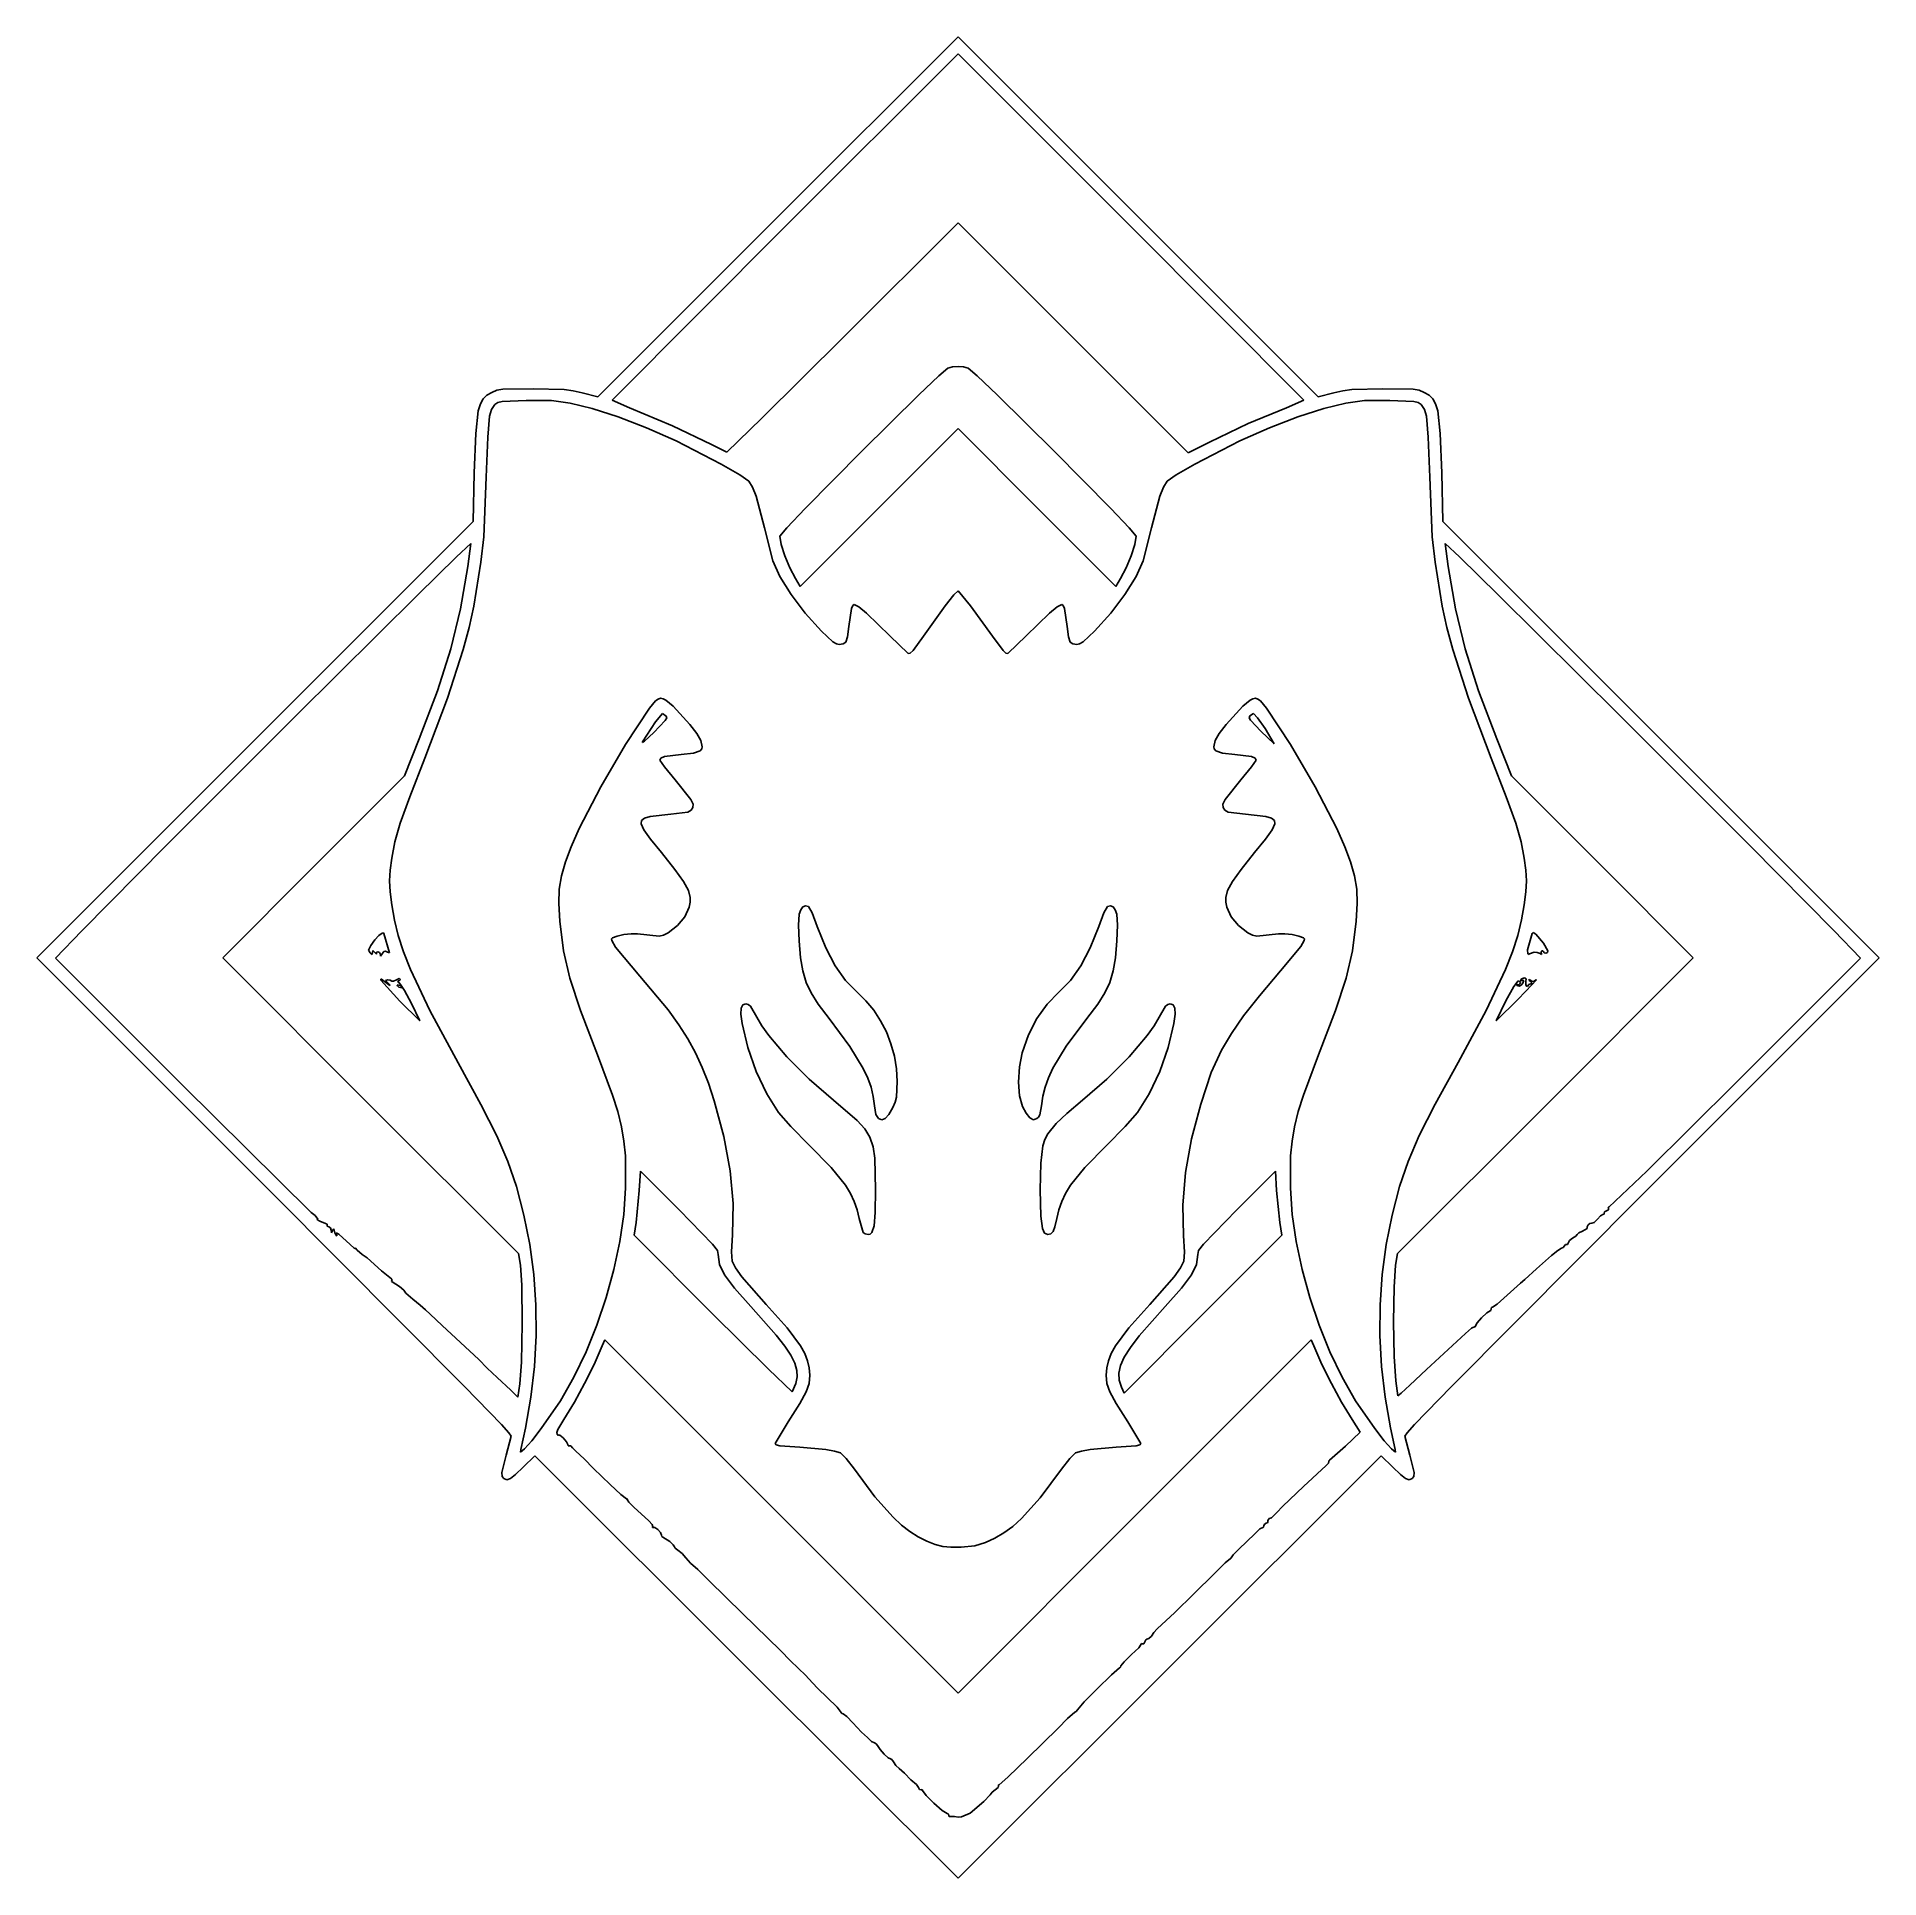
# Model space of a CAD drawing. Extents: x 225 to 542, y 447 to 764.
import ezdxf

# ---------------------------------------------------------------- set-up
doc = ezdxf.new("R2010")
doc.units = 0

msp = doc.modelspace()

# ---------------------------------------------------------------- linework, layer by layer
at = {"layer": 'Calque 1'}
for p, q in [((352.1311, 732.7558), (383.1535, 763.7641)), ((383.1535, 763.7641), (414.1759, 732.7558)), ((383.15386, 760.8528), (353.38826, 731.0881)), ((412.91946, 731.0881), (383.15386, 760.8528)), ((321.1087, 701.7476), (352.1311, 732.7558)), ((353.38826, 731.0881), (323.62266, 701.1764)), ((363.37554, 711.9713), (383.15384, 731.7482)), ((383.15384, 731.7482), (402.97624, 711.9271)), ((442.68506, 701.1764), (412.91946, 731.0881)), ((414.1759, 732.7558), (445.1983, 701.7476)), ((349.329752, 698.010875), (363.37569, 711.9713)), ((363.37569, 711.9713), (363.37554, 711.9713)), ((402.97624, 711.9271), (422.79864, 692.106)), ((379.833829, 705.400598), (376.41261, 702.133461)), ((381.38507, 706.7325), (379.833829, 705.400598)), ((382.206054, 706.933087), (381.38507, 706.7325)), ((383.15378, 706.99995), (382.206054, 706.933087)), ((384.101506, 706.933087), (383.15378, 706.99995)), ((384.92249, 706.7325), (384.101506, 706.933087)), ((386.473745, 705.400598), (384.92249, 706.7325)), ((389.894971, 702.133461), (386.473745, 705.400598)), ((300.905712, 700.577211), (301.39686, 701.421145)), ((301.39686, 701.421145), (302.041839, 702.027285)), ((302.041839, 702.027285), (302.8663, 702.5139)), ((302.8663, 702.5139), (303.719205, 702.8904)), ((303.719205, 702.8904), (304.772059, 703.084425)), ((308.79817, 701.15), (304.6492, 700.983938)), ((304.772059, 703.084425), (309.9962, 703.1496)), ((313.167949, 701.121788), (308.79817, 701.15)), ((309.9962, 703.1496), (315.327346, 703.021738)), ((316.38392, 700.6912), (313.167949, 701.121788)), ((315.327346, 703.021738), (316.865491, 702.81172)), ((316.865491, 702.81172), (318.46286, 702.4357)), ((318.46286, 702.4357), (321.1087, 701.7476)), ((323.62266, 701.1764), (326.59922, 699.8944)), ((376.41261, 702.133461), (366.520689, 692.356787)), ((399.78689, 692.356787), (389.894971, 702.133461)), ((439.7085, 699.8917), (442.68506, 701.1764)), ((445.1983, 701.7476), (447.84414, 702.4357)), ((447.84414, 702.4357), (449.441509, 702.81158)), ((449.441509, 702.81158), (450.979654, 703.021663)), ((453.139891, 701.12115), (449.92392, 700.6912)), ((450.979654, 703.021663), (456.3108, 703.1496)), ((457.50967, 701.15), (453.139891, 701.12115)), ((456.3108, 703.1496), (461.534941, 703.084388)), ((461.658636, 700.984013), (457.50967, 701.15)), ((461.534941, 703.084388), (462.587795, 702.890414)), ((462.587795, 702.890414), (463.4407, 702.5139)), ((463.4407, 702.5139), (464.265161, 702.027285)), ((464.265161, 702.027285), (464.91014, 701.421145)), ((464.91014, 701.421145), (465.401288, 700.577211)), ((300.098752, 695.435948), (300.542745, 699.377213)), ((300.542745, 699.377213), (300.905712, 700.577211)), ((302.45306, 698.447), (302.172727, 694.807188)), ((302.851057, 699.606075), (302.45306, 698.447)), ((303.41815, 700.4314), (302.851057, 699.606075)), ((303.8922, 700.785823), (303.41815, 700.4314)), ((304.6492, 700.983938), (303.8922, 700.785823)), ((320.172749, 699.758383), (316.38392, 700.6912)), ((324.626664, 698.309088), (320.172749, 699.758383)), ((329.513957, 696.425973), (324.626664, 698.309088)), ((326.59922, 699.8944), (333.980813, 696.7673)), ((343.33349, 692.219), (349.329752, 698.010875)), ((433.123855, 697.151775), (439.7085, 699.8917)), ((441.681191, 698.309088), (436.793903, 696.425973)), ((446.135094, 699.758383), (441.681191, 698.309088)), ((449.92392, 700.6912), (446.135094, 699.758383)), ((462.415636, 700.785852), (461.658636, 700.984013)), ((462.88969, 700.4314), (462.415636, 700.785852)), ((463.456779, 699.606075), (462.88969, 700.4314)), ((463.85478, 698.447), (463.456779, 699.606075)), ((464.135112, 694.807188), (463.85478, 698.447)), ((465.401288, 700.577211), (465.764255, 699.377213)), ((465.764255, 699.377213), (466.208248, 695.435948)), ((299.85968, 688.6512), (300.098752, 695.435948)), ((302.172727, 694.807188), (301.91677, 687.9618)), ((334.60292, 694.1917), (329.513957, 696.425973)), ((333.980813, 696.7673), (340.68832, 693.5352)), ((369.56662, 682.7082), (383.15382, 696.2934)), ((383.15382, 696.2934), (396.74094, 682.7082)), ((426.458, 693.9713), (433.123855, 697.151775)), ((436.793903, 696.425973), (431.70492, 694.1917)), ((464.39107, 687.9618), (464.135112, 694.807188)), ((466.208248, 695.435948), (466.44732, 688.6512)), ((342.382666, 690.190325), (334.60292, 694.1917)), ((340.68832, 693.5352), (343.33349, 692.219)), ((366.520689, 692.356787), (356.830208, 682.529095)), ((409.477359, 682.529095), (399.78689, 692.356787)), ((422.79864, 692.106), (426.458, 693.9713)), ((431.70492, 694.1917), (423.925151, 690.190325)), ((299.65805, 680.2702), (299.85968, 688.6512)), ((345.603838, 688.337791), (342.382666, 690.190325)), ((423.925151, 690.190325), (420.703988, 688.337791)), ((466.44732, 688.6512), (466.64895, 680.2702)), ((301.91677, 687.9618), (301.52337, 677.643)), ((347.15492, 687.2601), (345.603838, 688.337791)), ((347.759351, 686.236188), (347.15492, 687.2601)), ((348.379166, 684.63455), (347.759351, 686.236188)), ((418.548489, 686.236188), (417.928674, 684.63455)), ((419.15292, 687.2601), (418.548489, 686.236188)), ((420.703988, 688.337791), (419.15292, 687.2601)), ((464.78446, 677.643), (464.39107, 687.9618)), ((349.82728, 679.2091), (348.379166, 684.63455)), ((356.830208, 682.529095), (353.66079, 679.198185)), ((355.97942, 669.123), (369.56662, 682.7082)), ((396.74094, 682.7082), (410.32814, 669.123)), ((412.646772, 679.198185), (409.477359, 682.529095)), ((417.928674, 684.63455), (416.48056, 679.2091)), ((262.09725, 642.7087), (299.65805, 680.2702)), ((351.28291, 673.5206), (349.82728, 679.2091)), ((353.66079, 679.198185), (352.46207, 677.777)), ((413.84549, 677.777), (412.646772, 679.198185)), ((416.48056, 679.2091), (415.02493, 673.5206)), ((466.64895, 680.2702), (504.20975, 642.7087)), ((299.28051, 676.5326), (296.789144, 674.192798)), ((298.76079, 672.5643), (299.28051, 676.5326)), ((301.52337, 677.643), (300.97352, 673.2774)), ((352.46207, 677.777), (352.698973, 676.331928)), ((352.698973, 676.331928), (353.31803, 674.3828)), ((412.98953, 674.3828), (413.608587, 676.331928)), ((413.608587, 676.331928), (413.84549, 677.777)), ((465.33496, 673.2774), (464.78446, 677.643)), ((469.517335, 674.192798), (467.02597, 676.5326)), ((467.02597, 676.5326), (467.54569, 672.5643)), ((296.789144, 674.192798), (290.140432, 667.673962)), ((297.479589, 665.229981), (298.76079, 672.5643)), ((300.97352, 673.2774), (299.775663, 665.716322)), ((352.502301, 670.808016), (351.28291, 673.5206)), ((353.31803, 674.3828), (354.181759, 672.303172)), ((412.125801, 672.303172), (412.98953, 674.3828)), ((415.02493, 673.5206), (413.805539, 670.808016)), ((466.533505, 665.702048), (465.33496, 673.2774)), ((467.54569, 672.5643), (468.826891, 665.229981)), ((476.166044, 667.673963), (469.517335, 674.192798)), ((354.42234, 667.710625), (352.502301, 670.808016)), ((354.181759, 672.303172), (355.15268, 670.4666)), ((355.15268, 670.4666), (355.97942, 669.123)), ((410.32814, 669.123), (411.15488, 670.4666)), ((411.15488, 670.4666), (412.125801, 672.303172)), ((413.805539, 670.808016), (411.8855, 667.710625)), ((290.140432, 667.673962), (269.323285, 647.029525)), ((356.857412, 664.497397), (354.42234, 667.710625)), ((382.445599, 667.647561), (380.968291, 665.772062)), ((383.15392, 668.3826), (382.445599, 667.647561)), ((385.325345, 665.79115), (383.15392, 668.3826)), ((411.8855, 667.710625), (409.450428, 664.497397)), ((496.983184, 647.029525), (476.166044, 667.673963)), ((295.798906, 658.349), (297.479589, 665.229981)), ((299.775663, 665.716322), (298.965729, 662.039139)), ((359.6219, 661.4373), (356.857412, 664.497397)), ((364.81159, 665.291063), (364.37921, 662.2024)), ((365.023976, 665.853742), (364.81159, 665.291063)), ((365.29131, 666.0014), (365.023976, 665.853742)), ((366.062761, 665.614744), (365.29131, 666.0014)), ((367.41355, 664.521475), (366.062761, 665.614744)), ((371.39939, 660.6153), (367.41355, 664.521475)), ((380.968291, 665.772062), (377.21223, 660.5774)), ((389.10516, 660.5774), (385.325345, 665.79115)), ((398.892705, 664.518912), (394.91794, 660.6146)), ((400.243625, 665.613805), (398.892705, 664.518912)), ((401.01653, 666.0014), (400.243625, 665.613805)), ((401.283864, 665.853742), (401.01653, 666.0014)), ((401.496249, 665.291062), (401.283864, 665.853742)), ((401.92862, 662.2024), (401.496249, 665.291062)), ((409.450428, 664.497397), (406.68594, 661.4373)), ((467.341064, 662.030095), (466.533505, 665.702048)), ((468.826891, 665.229981), (470.507574, 658.349)), ((298.965729, 662.039139), (297.966142, 658.2594)), ((361.625715, 659.570813), (359.6219, 661.4373)), ((364.107207, 660.439), (363.81557, 659.4904)), ((364.37921, 662.2024), (364.107207, 660.439)), ((374.57439, 657.5388), (371.39939, 660.6153)), ((377.21223, 660.5774), (375.406549, 658.084075)), ((390.923906, 658.072488), (389.10516, 660.5774)), ((394.91794, 660.6146), (391.74294, 657.5388)), ((402.200631, 660.439), (401.92862, 662.2024)), ((402.49227, 659.4904), (402.200631, 660.439)), ((406.68594, 661.4373), (404.682125, 659.570813)), ((468.337799, 658.259138), (467.341064, 662.030095)), ((293.499971, 651.147169), (295.798906, 658.349)), ((297.966142, 658.2594), (295.251075, 649.877878)), ((362.218695, 659.218083), (361.625715, 659.570813)), ((362.71285, 659.1222), (362.218695, 659.218083)), ((363.36558, 659.230363), (362.71285, 659.1222)), ((363.81557, 659.4904), (363.36558, 659.230363)), ((374.940522, 657.650572), (374.57439, 657.5388)), ((375.406549, 658.084075), (374.940522, 657.650572)), ((391.382676, 657.646789), (390.923906, 658.072488)), ((391.74294, 657.5388), (391.382676, 657.646789)), ((402.942256, 659.230362), (402.49227, 659.4904)), ((403.59499, 659.1222), (402.942256, 659.230362)), ((404.089145, 659.218083), (403.59499, 659.1222)), ((404.682125, 659.570813), (404.089145, 659.218083)), ((471.049748, 649.891758), (468.337799, 658.259138)), ((470.507574, 658.349), (472.806509, 651.147169)), ((290.36401, 642.8503), (293.499971, 651.147169)), ((472.806509, 651.147169), (475.94247, 642.8503)), ((295.251075, 649.877878), (291.33658, 639.543)), ((325.889201, 641.918267), (330.03721, 648.1509)), ((330.03721, 648.1509), (331.069597, 649.393203)), ((332.25544, 647.2117), (331.042699, 645.774262)), ((331.069597, 649.393203), (331.503642, 649.717628)), ((331.503642, 649.717628), (331.92536, 649.847575)), ((331.92536, 649.847575), (332.366578, 649.78555)), ((332.89764, 646.8008), (332.25544, 647.2117)), ((332.366578, 649.78555), (332.859123, 649.534059)), ((332.859123, 649.534059), (334.12551, 648.4727)), ((334.12551, 648.4727), (337.003002, 645.316425)), ((429.304227, 645.316425), (432.18172, 648.4727)), ((432.18172, 648.4727), (433.448107, 649.534059)), ((434.05228, 647.2089), (433.41188, 646.803)), ((433.448107, 649.534059), (433.940652, 649.78555)), ((433.940652, 649.78555), (434.38187, 649.847575)), ((434.75414, 646.460387), (434.05228, 647.2089)), ((434.38187, 649.847575), (434.803588, 649.717628)), ((434.803588, 649.717628), (435.237633, 649.393203)), ((435.237633, 649.393203), (436.27002, 648.1509)), ((436.27002, 648.1509), (440.418057, 641.918267)), ((474.97126, 639.543), (471.049748, 649.891758)), ((269.323285, 647.029525), (246.733701, 624.45995)), ((331.042699, 645.774262), (328.80761, 642.3494)), ((330.77273, 643.9565), (332.744073, 646.029987)), ((332.744073, 646.029987), (332.989796, 646.500223)), ((332.989796, 646.500223), (332.89764, 646.8008)), ((332.89764, 646.8008), (332.89764, 646.8008)), ((337.003002, 645.316425), (338.166052, 643.763113)), ((428.141178, 643.763112), (429.304227, 645.316425)), ((433.41188, 646.803), (433.313372, 646.510194)), ((433.313372, 646.510194), (433.525332, 646.06765)), ((433.525332, 646.06765), (435.28379, 644.1653)), ((436.02264, 644.6696), (434.75414, 646.460387)), ((435.28379, 644.1653), (437.59622, 642.0382)), ((437.59622, 642.0382), (436.02264, 644.6696)), ((436.02264, 644.6696), (436.02264, 644.6696)), ((519.572767, 624.45995), (496.983184, 647.029525)), ((224.53645, 605.1472), (262.09725, 642.7087)), ((287.83348, 636.5003), (290.36401, 642.8503)), ((321.624786, 634.582713), (325.889201, 641.918267)), ((328.805202, 642.219612), (329.173824, 642.478475)), ((328.80761, 642.3494), (328.805202, 642.219612)), ((329.173824, 642.478475), (330.77273, 643.9565)), ((338.756205, 640.831525), (337.599398, 640.420441)), ((338.166052, 643.763113), (338.84929, 642.5947)), ((339.029064, 641.134496), (338.756205, 640.831525)), ((338.84929, 642.5947), (339.123097, 641.520372)), ((339.123097, 641.520372), (339.029064, 641.134496)), ((427.184133, 641.520372), (427.45794, 642.5947)), ((427.278166, 641.134496), (427.184133, 641.520372)), ((427.551025, 640.831525), (427.278166, 641.134496)), ((427.45794, 642.5947), (428.141178, 643.763112)), ((428.707832, 640.420441), (427.551025, 640.831525)), ((440.418057, 641.918267), (444.682489, 634.582712)), ((475.94247, 642.8503), (478.473, 636.5003)), ((504.20975, 642.7087), (541.77055, 605.1472)), ((291.33658, 639.543), (288.739692, 632.877167)), ((332.007837, 639.541187), (331.8245, 639.1817)), ((331.8245, 639.1817), (332.590436, 638.030938)), ((332.61998, 639.81045), (332.007837, 639.541187)), ((332.590436, 638.030938), (334.43194, 635.7899)), ((335.50346, 640.1794), (332.61998, 639.81045)), ((337.599398, 640.420441), (335.50346, 640.1794)), ((430.80377, 640.1794), (428.707832, 640.420441)), ((433.68725, 639.81045), (430.80377, 640.1794)), ((431.87529, 635.7899), (433.716794, 638.030937)), ((434.299392, 639.541187), (433.68725, 639.81045)), ((433.716794, 638.030937), (434.48273, 639.1817)), ((434.48273, 639.1817), (434.299392, 639.541187)), ((477.568142, 632.877167), (474.97126, 639.543)), ((272.19258, 620.8236), (287.83348, 636.5003)), ((317.942058, 627.417952), (321.624786, 634.582713)), ((334.43194, 635.7899), (337.156565, 632.4368)), ((429.150665, 632.4368), (431.87529, 635.7899)), ((444.682489, 634.582712), (448.365211, 627.417952)), ((478.473, 636.5003), (494.1139, 620.8236)), ((288.739692, 632.877167), (287.119125, 628.374888)), ((337.156565, 632.4368), (337.539826, 631.641434)), ((337.539826, 631.641434), (337.50978, 631.0661)), ((428.767404, 631.641434), (429.150665, 632.4368)), ((428.79745, 631.0661), (428.767404, 631.641434)), ((479.188707, 628.374887), (477.568142, 632.877167)), ((287.119125, 628.374888), (286.183877, 625.157189)), ((328.65218, 628.8306), (328.571725, 628.250647)), ((328.571725, 628.250647), (329.058086, 627.224425)), ((329.191862, 629.207114), (328.65218, 628.8306)), ((330.158552, 629.500387), (329.191862, 629.207114)), ((333.67659, 629.9019), (330.158552, 629.500387)), ((336.628515, 630.260688), (333.67659, 629.9019)), ((337.22826, 630.57728), (336.628515, 630.260688)), ((337.50978, 631.0661), (337.22826, 630.57728)), ((429.07897, 630.57728), (428.79745, 631.0661)), ((429.678715, 630.260687), (429.07897, 630.57728)), ((432.63064, 629.9019), (429.678715, 630.260687)), ((436.148677, 629.500387), (432.63064, 629.9019)), ((437.115368, 629.207114), (436.148677, 629.500387)), ((437.65505, 628.8306), (437.115368, 629.207114)), ((437.249144, 627.224425), (437.735505, 628.250647)), ((437.735505, 628.250647), (437.65505, 628.8306)), ((480.123957, 625.157189), (479.188707, 628.374887)), ((286.183877, 625.157189), (285.64295, 622.3451)), ((316.536981, 624.297655), (317.942058, 627.417952)), ((329.058086, 627.224425), (330.197819, 625.611441)), ((330.197819, 625.611441), (332.07748, 623.2712)), ((434.22975, 623.2712), (436.109411, 625.611441)), ((436.109411, 625.611441), (437.249144, 627.224425)), ((448.365211, 627.417952), (449.770274, 624.297655)), ((480.66489, 622.3451), (480.123957, 625.157189)), ((246.733701, 624.45995), (232.27631, 609.8259)), ((285.64295, 622.3451), (285.375004, 620.230881)), ((315.53911, 621.6977), (316.536981, 624.297655)), ((332.07748, 623.2712), (334.394903, 620.390795)), ((431.912327, 620.390795), (434.22975, 623.2712)), ((449.770274, 624.297655), (450.76812, 621.6977)), ((480.932545, 620.231458), (480.66489, 622.3451)), ((534.03017, 609.8259), (519.572767, 624.45995)), ((256.55168, 605.1469), (272.19258, 620.8236)), ((285.375004, 620.230881), (285.286262, 618.38865)), ((314.490001, 616.994313), (314.855544, 619.298414)), ((314.855544, 619.298414), (315.53911, 621.6977)), ((334.394903, 620.390795), (335.896664, 618.294863)), ((430.410566, 618.294863), (431.912327, 620.390795)), ((450.76812, 621.6977), (451.451686, 619.298414)), ((451.451686, 619.298414), (451.817229, 616.994312)), ((481.021214, 618.389437), (480.932545, 620.231458)), ((494.1139, 620.8236), (509.7548, 605.1469)), ((285.286262, 618.38865), (285.376865, 616.507194)), ((285.376865, 616.507194), (285.64695, 614.2753)), ((314.41561, 614.49178), (314.490001, 616.994313)), ((335.896664, 618.294863), (336.732115, 616.750798)), ((336.732115, 616.750798), (337.05061, 615.526)), ((337.05061, 615.526), (337.042952, 614.723852)), ((429.25662, 615.526), (429.575115, 616.750798)), ((429.264278, 614.723852), (429.25662, 615.526)), ((429.575115, 616.750798), (430.410566, 618.294863)), ((451.817229, 616.994312), (451.89162, 614.49178)), ((480.66089, 614.2753), (480.93072, 616.507798)), ((480.93072, 616.507798), (481.021214, 618.389437)), ((285.64695, 614.2753), (286.111525, 611.65541)), ((314.6055, 611.4972), (314.41561, 614.49178)), ((336.877338, 613.896945), (336.119774, 612.244238)), ((337.042952, 614.723852), (336.877338, 613.896945)), ((355.688066, 610.806047), (355.81884, 612.6632)), ((355.81884, 612.6632), (356.083532, 613.433884)), ((356.083532, 613.433884), (356.457859, 613.934625)), ((356.457859, 613.934625), (356.905271, 614.134278)), ((356.905271, 614.134278), (357.38922, 614.0017)), ((357.38922, 614.0017), (358.01903, 612.879963)), ((358.01903, 612.879963), (358.93009, 610.5634)), ((407.37681, 610.5634), (408.28787, 612.879963)), ((408.28787, 612.879963), (408.91768, 614.0017)), ((408.91768, 614.0017), (409.401629, 614.134278)), ((409.401629, 614.134278), (409.849041, 613.934625)), ((409.849041, 613.934625), (410.223368, 613.433884)), ((410.223368, 613.433884), (410.48806, 612.6632)), ((410.48806, 612.6632), (410.61884, 610.806047)), ((429.429892, 613.896945), (429.264278, 614.723852)), ((430.187456, 612.244238), (429.429892, 613.896945)), ((451.89162, 614.49178), (451.70173, 611.4972)), ((480.196573, 611.671869), (480.66089, 614.2753)), ((232.27631, 609.8259), (227.74728, 605.1118)), ((284.005325, 609.41722), (283.423004, 609.005963)), ((284.201889, 609.454171), (284.005325, 609.41722)), ((284.31025, 609.3561), (284.201889, 609.454171)), ((285.25803, 605.9925), (284.31025, 609.3561)), ((286.111525, 611.65541), (286.776749, 608.990545)), ((315.241043, 606.369408), (314.6055, 611.4972)), ((325.632535, 609.159375), (324.443709, 608.907947)), ((326.900523, 609.302016), (325.632535, 609.159375)), ((327.94935, 609.288), (326.900523, 609.302016)), ((331.684104, 608.908863), (327.94935, 609.288)), ((333.23203, 609.4709), (332.470884, 609.063211)), ((334.872983, 610.718636), (333.23203, 609.4709)), ((336.119774, 612.244238), (334.872983, 610.718636)), ((355.77694, 608.05915), (355.688066, 610.806047)), ((358.93009, 610.5634), (360.401669, 606.855045)), ((405.905233, 606.855045), (407.37681, 610.5634)), ((410.61884, 610.806047), (410.529975, 608.05915)), ((431.434247, 610.718636), (430.187456, 612.244238)), ((433.0752, 609.4709), (431.434247, 610.718636)), ((433.836346, 609.063211), (433.0752, 609.4709)), ((438.35788, 609.288), (434.623126, 608.908862)), ((439.406707, 609.302016), (438.35788, 609.288)), ((440.674695, 609.159375), (439.406707, 609.302016)), ((441.863521, 608.907947), (440.674695, 609.159375)), ((451.70173, 611.4972), (451.066187, 606.369408)), ((479.524856, 609.001692), (480.196573, 611.671869)), ((482.00126, 609.35), (481.19044, 606.5201)), ((482.221758, 609.495744), (482.00126, 609.35)), ((482.644488, 609.25355), (482.221758, 609.495744)), ((483.99876, 607.6868), (482.644488, 609.25355)), ((538.5592, 605.1118), (534.03017, 609.8259)), ((282.0295, 607.308), (281.63359, 606.495288)), ((281.63359, 606.495288), (281.91574, 605.9945)), ((281.91574, 605.9945), (282.281465, 605.705975)), ((282.714118, 608.257748), (282.0295, 607.308)), ((282.281465, 605.705975), (282.34761, 606.0665)), ((282.34761, 606.0665), (282.403497, 606.434025)), ((282.403497, 606.434025), (282.76411, 606.0565)), ((283.423004, 609.005963), (282.714118, 608.257748)), ((282.76411, 606.0565), (283.009047, 605.7909)), ((283.007429, 606.112), (283.25804, 606.2043)), ((283.01307, 605.8736), (283.007429, 606.112)), ((283.25804, 606.2043), (283.555498, 606.068313)), ((283.555498, 606.068313), (283.69142, 605.7413)), ((283.86338, 605.6753), (284.29664, 606.2554)), ((284.29664, 606.2557), (284.595687, 606.302662)), ((284.29664, 606.2554), (284.29664, 606.2557)), ((284.595687, 606.302662), (284.91842, 606.1577)), ((284.91842, 606.1577), (285.25803, 605.9925)), ((286.776749, 608.990545), (287.680148, 606.191386)), ((287.680148, 606.191386), (288.859247, 603.168613)), ((316.30104, 601.636913), (315.241043, 606.369408)), ((323.63237, 608.5956), (323.510707, 608.420479)), ((323.510707, 608.420479), (323.550473, 608.119419)), ((323.550473, 608.119419), (324.199584, 607.021)), ((324.443709, 608.907947), (323.63237, 608.5956)), ((324.199584, 607.021), (328.37315, 602.0096)), ((332.470884, 609.063211), (331.684104, 608.908863)), ((356.038434, 605.177928), (355.77694, 608.05915)), ((360.401669, 606.855045), (362.0044, 603.783338)), ((404.302504, 603.783338), (405.905233, 606.855045)), ((410.529975, 608.05915), (410.268483, 605.177928)), ((434.623126, 608.908862), (433.836346, 609.063211)), ((438.7145, 602.8982), (442.192543, 607.12435)), ((442.67486, 608.5956), (441.863521, 608.907947)), ((442.192543, 607.12435), (442.759027, 608.133641)), ((442.792132, 608.4242), (442.67486, 608.5956)), ((442.759027, 608.133641), (442.792132, 608.4242)), ((451.066187, 606.369408), (450.006191, 601.636912)), ((477.426674, 603.145138), (478.612602, 606.185778)), ((478.612602, 606.185778), (479.524856, 609.001692)), ((481.19044, 606.5201), (481.250882, 605.860087)), ((481.5457, 605.8462), (482.34164, 606.1421)), ((482.34164, 606.1421), (482.34164, 606.1417)), ((482.34164, 606.1417), (482.90813, 606.0925)), ((482.90813, 606.0925), (483.38462, 605.8771)), ((483.556256, 606.125638), (483.69112, 606.3348)), ((483.60962, 605.8561), (483.556256, 606.125638)), ((483.69112, 606.3348), (483.881033, 606.369675)), ((483.881033, 606.369675), (483.96002, 606.2208)), ((483.96002, 606.2208), (484.076601, 606.022875)), ((484.717342, 606.384925), (483.99876, 607.6868)), ((484.076601, 606.022875), (484.3569, 605.9406)), ((484.3569, 605.9406), (484.672598, 606.052653)), ((484.672598, 606.052653), (484.717342, 606.384925)), ((265.41425, 564.2666), (224.53645, 605.1472)), ((227.74728, 605.1118), (249.67348, 583.1845)), ((282.00858, 579.6809), (256.55168, 605.1469)), ((283.009047, 605.7909), (283.01307, 605.8736)), ((283.69142, 605.7413), (283.73849, 605.451388)), ((283.73849, 605.451388), (283.86338, 605.6753)), ((288.859247, 603.168613), (292.194647, 596.094948)), ((356.42552, 602.9178), (356.038434, 605.177928)), ((357.035887, 600.919334), (356.42552, 602.9178)), ((362.0044, 603.783338), (363.787356, 601.267286)), ((402.519548, 601.267286), (404.302504, 603.783338)), ((409.88138, 602.9178), (409.271017, 600.919334)), ((410.268483, 605.177928), (409.88138, 602.9178)), ((435.05217, 598.614275), (438.7145, 602.8982)), ((474.10125, 596.073714), (477.426674, 603.145138)), ((481.250882, 605.860087), (481.383667, 605.744567)), ((481.383667, 605.744567), (481.5457, 605.8462)), ((483.38462, 605.8771), (483.649539, 605.702237)), ((483.649539, 605.702237), (483.60962, 605.8561)), ((509.7548, 605.1469), (484.2979, 579.6809)), ((541.77055, 605.1472), (500.89275, 564.2666)), ((517.0299, 583.5814), (538.5592, 605.1118)), ((283.784995, 601.467366), (283.7755, 601.3112)), ((283.7755, 601.3112), (287.044679, 597.6781)), ((283.885292, 601.4797), (283.784995, 601.467366)), ((284.38939, 601.0602), (283.885292, 601.4797)), ((285.32351, 600.3839), (284.38939, 601.0602)), ((284.96503, 601.3673), (284.562681, 601.271012)), ((284.562681, 601.271012), (284.99953, 600.855)), ((285.39599, 601.324538), (284.96503, 601.3673)), ((284.99953, 600.855), (285.334691, 600.522287)), ((285.334691, 600.522287), (285.32351, 600.3839)), ((285.6636, 601.1638), (285.39599, 601.324538)), ((285.959123, 601.113375), (285.6636, 601.1638)), ((286.46256, 601.3433), (285.959123, 601.113375)), ((286.936004, 601.574162), (286.46256, 601.3433)), ((286.615031, 600.324725), (286.59638, 600.4874)), ((286.59638, 600.4874), (287.11022, 600.3839)), ((286.84564, 600.1193), (286.615031, 600.324725)), ((286.713499, 601.033325), (286.77949, 601.1718)), ((287.01926, 600.7087), (286.713499, 601.033325)), ((286.77949, 601.1718), (287.013068, 601.261388)), ((287.35948, 600.0158), (286.84564, 600.1193)), ((286.84564, 600.1193), (286.84564, 600.1193)), ((287.11022, 601.4727), (286.936004, 601.574162)), ((287.013068, 601.261388), (287.11022, 601.4727)), ((287.857586, 599.511525), (287.01926, 600.7087)), ((287.11022, 600.3839), (287.340829, 600.178512)), ((287.340829, 600.178512), (287.35948, 600.0158)), ((318.128317, 596.077711), (316.30104, 601.636913)), ((328.37315, 602.0096), (333.218858, 596.172086)), ((357.863621, 599.118925), (357.035887, 600.919334)), ((363.787356, 601.267286), (365.79961, 599.2259)), ((400.50729, 599.2259), (402.519548, 601.267286)), ((409.271017, 600.919334), (408.443282, 599.118925)), ((450.006191, 601.636912), (448.178918, 596.077711)), ((478.841503, 600.24655), (477.47746, 597.7378)), ((479.59602, 601.1773), (478.841503, 600.24655)), ((479.29758, 600.6121), (479.294404, 600.7538)), ((479.294404, 600.7538), (479.37198, 600.6531)), ((479.478348, 600.315741), (479.29758, 600.6121)), ((479.37198, 600.6531), (479.533413, 600.512206)), ((479.792656, 600.25715), (479.478348, 600.315741)), ((479.533413, 600.512206), (479.739011, 600.53275)), ((479.874975, 601.104188), (479.59602, 601.1773)), ((479.59764, 598.0572), (482.044046, 600.574125)), ((479.739011, 600.53275), (479.915849, 600.682294)), ((480.141916, 600.420709), (479.792656, 600.25715)), ((479.991, 600.9284), (479.874975, 601.104188)), ((479.915849, 600.682294), (479.991, 600.9284)), ((480.0955, 601.3973), (480.055924, 601.206025)), ((480.055924, 601.206025), (480.30929, 601.2432)), ((480.351036, 601.615875), (480.0955, 601.3973)), ((480.42754, 600.7908), (480.141916, 600.420709)), ((480.30929, 601.2432), (480.584857, 601.255875)), ((480.69676, 601.7068), (480.351036, 601.615875)), ((480.584857, 601.255875), (480.42754, 600.7908)), ((480.978952, 601.5627), (480.69676, 601.7068)), ((480.908385, 600.557563), (480.94475, 601.0616)), ((481.04836, 600.2522), (480.908385, 600.557563)), ((480.94475, 601.0616), (480.978952, 601.5627)), ((481.235912, 600.2186), (481.04836, 600.2522)), ((481.31392, 600.3683), (481.235912, 600.2186)), ((481.449932, 600.570387), (481.31392, 600.3683)), ((481.77694, 600.6569), (481.449932, 600.570387)), ((481.51228, 601.4422), (481.45161, 601.3281)), ((481.45161, 601.3281), (481.72634, 601.0538)), ((481.986, 601.1604), (481.51228, 601.4422)), ((481.72634, 601.0538), (482.083001, 600.726387)), ((482.083001, 600.726387), (481.77694, 600.6569)), ((482.260556, 601.069388), (481.986, 601.1604)), ((482.044046, 600.574125), (482.658165, 601.232653)), ((482.72922, 601.3473), (482.260556, 601.069388)), ((482.658165, 601.232653), (482.767997, 601.364708)), ((482.767997, 601.364708), (482.72922, 601.3473)), ((287.044679, 597.6781), (290.48188, 594.2985)), ((289.072, 597.275), (287.857586, 599.511525)), ((290.48188, 594.2985), (289.07198, 597.275)), ((289.07198, 597.275), (289.072, 597.275)), ((345.777226, 595.441369), (345.80282, 596.4758)), ((345.80282, 596.4758), (346.078149, 597.039231)), ((346.078149, 597.039231), (346.61791, 597.2097)), ((346.61791, 597.2097), (347.021637, 597.135245)), ((347.021637, 597.135245), (347.395059, 596.823238)), ((347.395059, 596.823238), (348.49329, 594.9547)), ((359.103573, 597.162553), (357.863621, 599.118925)), ((360.95059, 594.6962), (359.103573, 597.162553)), ((365.79961, 599.2259), (367.307491, 597.770261)), ((367.307491, 597.770261), (368.65434, 596.128236)), ((396.7476, 594.7161), (398.492605, 597.175281)), ((398.492605, 597.175281), (400.50729, 599.2259)), ((407.203329, 597.162553), (405.35631, 594.6962)), ((408.443282, 599.118925), (407.203329, 597.162553)), ((417.81371, 594.9547), (418.911941, 596.823238)), ((418.911941, 596.823238), (419.285363, 597.135245)), ((419.285363, 597.135245), (419.68909, 597.2097)), ((419.68909, 597.2097), (420.228851, 597.039231)), ((420.228851, 597.039231), (420.50418, 596.4758)), ((420.50418, 596.4758), (420.529774, 595.441369)), ((432.308765, 595.1399), (435.05217, 598.614275)), ((475.82546, 594.2982), (479.59767, 598.0569)), ((477.47746, 597.7378), (475.82546, 594.2982)), ((479.59767, 598.0569), (479.59764, 598.0572)), ((292.194647, 596.094948), (297.08315, 587.055)), ((321.0657, 588.4698), (318.128317, 596.077711)), ((333.218858, 596.172086), (335.07195, 593.636698)), ((335.07195, 593.636698), (336.629732, 591.215138)), ((345.98667, 593.8579), (345.777226, 595.441369)), ((346.958894, 589.698695), (345.98667, 593.8579)), ((348.49329, 594.9547), (349.389616, 593.452002)), ((349.389616, 593.452002), (350.579076, 591.783677)), ((364.509162, 589.901291), (360.95059, 594.6962)), ((368.65434, 596.128236), (369.828269, 594.326365)), ((369.828269, 594.326365), (370.817391, 592.391188)), ((395.309652, 591.910194), (396.7476, 594.7161)), ((405.35631, 594.6962), (401.807332, 589.921111)), ((415.727893, 591.783677), (416.917365, 593.452002)), ((416.917365, 593.452002), (417.81371, 594.9547)), ((420.32033, 593.8579), (419.348106, 589.698695)), ((420.529774, 595.441369), (420.32033, 593.8579)), ((430.225652, 592.12745), (432.308765, 595.1399)), ((448.178918, 596.077711), (445.24154, 588.4698)), ((469.28349, 587.1555), (474.10125, 596.073714)), ((336.629732, 591.215138), (337.955604, 588.801091)), ((350.579076, 591.783677), (353.683874, 588.116463)), ((370.817391, 592.391188), (371.609819, 590.349243)), ((371.609819, 590.349243), (372.193664, 588.22707)), ((394.21614, 588.8194), (395.309652, 591.910194)), ((412.623089, 588.116463), (415.727893, 591.783677)), ((428.5442, 589.2293), (430.225652, 592.12745)), ((297.08315, 587.055), (301.004978, 579.923158)), ((323.667131, 581.518903), (321.0657, 588.4698)), ((337.955604, 588.801091), (339.112965, 586.288245)), ((348.404294, 585.567362), (346.958894, 589.698695)), ((353.683874, 588.116463), (357.500629, 584.285692)), ((366.837407, 586.111325), (364.509162, 589.901291)), ((372.193664, 588.22707), (372.55704, 586.05121)), ((393.736021, 586.363728), (394.21614, 588.8194)), ((401.807332, 589.921111), (399.49564, 586.164363)), ((408.806345, 584.285692), (412.623089, 588.116463)), ((419.348106, 589.698695), (417.902706, 585.567362)), ((426.766752, 585.427175), (428.5442, 589.2293)), ((445.24154, 588.4698), (442.640109, 581.518903)), ((465.33081, 579.974584), (469.28349, 587.1555)), ((339.112965, 586.288245), (340.165214, 583.570286)), ((350.208079, 581.744898), (348.404294, 585.567362)), ((357.500629, 584.285692), (361.72229, 580.624)), ((367.616194, 584.44728), (366.837407, 586.111325)), ((368.178642, 582.859372), (367.616194, 584.44728)), ((372.55704, 586.05121), (372.68806, 583.8482)), ((372.68806, 583.8482), (372.581821, 581.137525)), ((393.580651, 583.769775), (393.736021, 586.363728)), ((393.749126, 581.380534), (393.580651, 583.769775)), ((398.719899, 584.506976), (398.152828, 582.911108)), ((399.49564, 586.164363), (398.719899, 584.506976)), ((404.58471, 580.624), (408.806345, 584.285692)), ((417.902706, 585.567362), (416.098921, 581.744898)), ((424.94084, 579.9446), (426.766752, 585.427175)), ((249.67348, 583.1845), (271.74788, 561.325)), ((324.552862, 578.66938), (323.667131, 581.518903)), ((340.165214, 583.570286), (341.17575, 580.5409)), ((341.17575, 580.5409), (342.857113, 574.370969)), ((352.25546, 578.5123), (350.208079, 581.744898)), ((361.72229, 580.624), (365.802625, 577.141778)), ((368.555166, 581.289234), (368.178642, 582.859372)), ((368.77618, 579.6785), (368.555166, 581.289234)), ((372.581821, 581.137525), (372.345564, 580.303803)), ((394.24054, 579.539), (393.749126, 581.380534)), ((397.760875, 581.312401), (397.51049, 579.6465)), ((398.152828, 582.911108), (397.760875, 581.312401)), ((401.888074, 578.362963), (404.58471, 580.624)), ((416.098921, 581.744898), (414.05154, 578.5123)), ((442.640109, 581.518903), (441.754377, 578.66938)), ((501.749837, 568.42175), (517.0299, 583.5814)), ((307.46548, 554.2149), (282.00858, 579.6809)), ((301.004978, 579.923158), (303.735847, 574.523713)), ((325.198455, 576.06465), (324.552862, 578.66938)), ((354.365474, 576.116287), (352.25546, 578.5123)), ((369.022674, 578.168138), (368.77618, 579.6785)), ((369.48813, 577.4893), (369.022674, 578.168138)), ((370.06322, 577.280489), (369.48813, 577.4893)), ((369.48813, 577.4893), (369.48813, 577.4893)), ((370.631887, 577.503162), (370.06322, 577.280489)), ((371.233807, 578.18808), (370.631887, 577.503162)), ((371.90865, 579.366), (371.233807, 578.18808)), ((372.345564, 580.303803), (371.90865, 579.366)), ((394.87986, 578.397187), (394.24054, 579.539)), ((395.53493, 577.6162), (394.87986, 578.397187)), ((395.53495, 577.6162), (395.53493, 577.6162)), ((396.182065, 577.2439), (395.53495, 577.6162)), ((396.75496, 577.459), (396.182065, 577.2439)), ((397.032579, 577.722089), (396.75496, 577.459)), ((397.235332, 578.128888), (397.032579, 577.722089)), ((397.51049, 579.6465), (397.235332, 578.128888)), ((400.04895, 576.6519), (401.888074, 578.362963)), ((414.05154, 578.5123), (411.941526, 576.116287)), ((423.357763, 573.976859), (424.94084, 579.9446)), ((441.754377, 578.66938), (441.108785, 576.06465)), ((484.2979, 579.6809), (458.841, 554.2149)), ((462.583336, 574.549025), (465.33081, 579.974584)), ((303.735847, 574.523713), (305.644968, 570.072886)), ((325.631297, 573.575345), (325.198455, 576.06465)), ((342.857113, 574.370969), (343.937924, 568.4794)), ((357.53634, 572.8943), (354.365474, 576.116287)), ((365.802625, 577.141778), (367.091431, 575.699386)), ((367.091431, 575.699386), (367.977727, 574.24675)), ((367.977727, 574.24675), (368.535315, 572.626826)), ((398.114693, 573.859529), (398.596268, 574.81707)), ((398.596268, 574.81707), (400.04895, 576.6519)), ((411.941526, 576.116287), (408.77066, 572.8943)), ((441.108785, 576.06465), (440.675943, 573.575345)), ((460.666489, 570.084553), (462.583336, 574.549025)), ((325.878776, 571.072097), (325.631297, 573.575345)), ((325.9272, 565.5063), (325.878776, 571.072097)), ((361.292013, 569.060095), (357.53634, 572.8943)), ((368.535315, 572.626826), (368.837994, 570.682572)), ((397.401534, 569.783761), (397.768796, 572.759388)), ((397.768796, 572.759388), (398.114693, 573.859529)), ((408.77066, 572.8943), (405.014987, 569.060095)), ((422.3316, 568.16045), (423.357763, 573.976859)), ((440.428464, 571.072097), (440.38004, 565.5063)), ((440.675943, 573.575345), (440.428464, 571.072097)), ((305.644968, 570.072886), (307.10155, 565.7869)), ((328.46397, 568.4185), (328.27988, 565.1053)), ((335.17083, 561.7155), (328.46397, 568.4185)), ((343.937924, 568.4794), (344.421433, 562.842231)), ((363.765411, 565.984938), (361.292013, 569.060095)), ((368.837994, 570.682572), (368.97382, 565.1929)), ((397.32948, 565.1951), (397.401534, 569.783761)), ((405.014987, 569.060095), (402.541589, 565.984937)), ((421.873187, 562.578566), (422.3316, 568.16045)), ((437.84141, 568.4185), (431.13455, 561.7155)), ((438.0255, 565.1053), (437.84141, 568.4185)), ((459.20569, 565.7869), (460.666489, 570.084553)), ((495.2453, 562.2087), (501.749837, 568.42175)), ((307.10155, 565.7869), (308.419955, 560.844404)), ((325.601634, 560.980494), (325.9272, 565.5063)), ((328.27988, 565.1053), (327.73406, 559.591)), ((364.620474, 564.586035), (363.765411, 565.984938)), ((368.97382, 565.1929), (368.906811, 561.322661)), ((397.427757, 560.6816), (397.32948, 565.1951)), ((402.541589, 565.984937), (401.686526, 564.586035)), ((438.57153, 559.591), (438.0255, 565.1053)), ((440.38004, 565.5063), (440.705603, 560.980494)), ((457.88609, 560.840815), (459.20569, 565.7869)), ((298.260064, 531.285475), (265.41425, 564.2666)), ((340.888422, 555.859537), (335.17083, 561.7155)), ((344.421433, 562.842231), (344.31089, 557.4355)), ((365.274027, 563.201736), (364.620474, 564.586035)), ((365.765757, 561.773653), (365.274027, 563.201736)), ((366.13535, 560.2434), (365.765757, 561.773653)), ((400.541243, 561.773653), (400.17165, 560.2434)), ((401.032973, 563.201736), (400.541243, 561.773653)), ((401.686526, 564.586035), (401.032973, 563.201736)), ((421.99336, 557.3144), (421.873187, 562.578566)), ((431.13455, 561.7155), (425.416958, 555.859538)), ((500.89275, 564.2666), (468.046975, 531.285475)), ((494.48894, 561.404375), (494.83679, 561.5754)), ((494.83679, 561.5754), (495.192751, 561.7667)), ((495.1898, 562.0432), (495.120417, 562.228625)), ((495.120417, 562.228625), (495.2453, 562.2087)), ((495.192751, 561.7667), (495.1898, 562.0432)), ((271.74788, 561.325), (272.48202, 560.7804)), ((272.48202, 560.7804), (272.89447, 560.168)), ((272.89447, 560.168), (272.814325, 560.134568)), ((272.814325, 560.134568), (272.866221, 560.046366)), ((272.866221, 560.046366), (273.24302, 559.7782)), ((273.24302, 559.7782), (274.22688, 559.3827)), ((274.22688, 559.3827), (274.516881, 559.300763)), ((274.516881, 559.300763), (274.54199, 559.1097)), ((274.54199, 559.1097), (274.547686, 558.922838)), ((274.547686, 558.922838), (274.79096, 558.8451)), ((274.79096, 558.8451), (275.094547, 558.6805)), ((275.094547, 558.6805), (275.22205, 558.2498)), ((275.46803, 558.1838), (275.685957, 558.476838)), ((275.685957, 558.476838), (275.83184, 557.8089)), ((308.419955, 560.844404), (309.418954, 555.782983)), ((324.918243, 556.27758), (325.601634, 560.980494)), ((327.73406, 559.591), (327.37233, 557.3899)), ((366.81403, 557.8529), (366.13535, 560.2434)), ((368.708394, 558.982712), (368.321057, 557.830183)), ((368.906811, 561.322661), (368.708394, 558.982712)), ((397.68073, 558.5144), (397.427757, 560.6816)), ((397.68077, 558.5144), (397.68073, 558.5144)), ((398.070044, 557.7321), (397.68077, 558.5144)), ((399.852525, 558.834316), (399.542902, 558.008225)), ((400.17165, 560.2434), (399.852525, 558.834316)), ((438.93343, 557.3899), (438.57153, 559.591)), ((440.705603, 560.980494), (441.38899, 556.27758)), ((456.886006, 555.777048), (457.88609, 560.840815)), ((490.6995, 558.085), (491.50257, 558.5338)), ((491.468202, 558.806064), (491.663986, 559.149813)), ((491.50257, 558.5338), (491.468202, 558.806064)), ((491.663986, 559.149813), (491.97222, 559.421355)), ((491.97222, 559.421355), (492.2752, 559.477)), ((492.2752, 559.477), (492.71049, 559.60345)), ((492.71049, 559.60345), (493.24697, 560.1484)), ((493.24697, 560.1484), (493.778259, 560.722838)), ((493.778259, 560.722838), (494.21111, 560.9618)), ((494.21111, 560.9618), (494.424702, 561.030675)), ((494.424702, 561.030675), (494.42891, 561.1963)), ((494.42891, 561.1963), (494.48894, 561.404375)), ((275.22205, 558.2498), (275.27031, 557.814388)), ((275.27031, 557.814388), (275.46803, 558.1838)), ((275.83184, 557.8089), (276.10577, 557.3459)), ((276.15627, 557.4562), (276.089913, 557.779505)), ((276.089913, 557.779505), (276.531389, 557.559838)), ((276.10577, 557.3459), (276.224969, 557.2809)), ((276.224969, 557.2809), (276.15627, 557.4562)), ((276.531389, 557.559838), (278.49452, 555.8025)), ((278.49452, 555.8025), (279.176587, 555.17165)), ((279.176587, 555.17165), (279.336833, 555.070491)), ((279.33958, 555.1411), (279.361307, 555.20745)), ((279.361307, 555.20745), (279.70378, 554.8103)), ((309.418954, 555.782983), (310.097699, 550.625273)), ((323.901753, 551.478185), (324.918243, 556.27758)), ((327.37233, 557.3899), (340.89263, 543.8453)), ((341.716311, 554.74417), (340.888422, 555.859537)), ((344.31089, 557.4355), (344.170942, 554.523563)), ((366.81407, 557.8529), (366.81403, 557.8529)), ((367.179756, 557.619338), (366.81407, 557.8529)), ((367.68729, 557.5222), (367.179756, 557.619338)), ((368.038572, 557.592053), (367.68729, 557.5222)), ((368.321057, 557.830183), (368.038572, 557.592053)), ((398.61975, 557.5222), (398.070044, 557.7321)), ((399.159679, 557.619422), (398.61975, 557.5222)), ((399.542902, 558.008225), (399.159679, 557.619422)), ((422.13861, 554.493263), (421.99336, 557.3144)), ((425.416958, 555.859538), (424.589069, 554.74417)), ((425.34043, 543.7741), (438.93343, 557.3899)), ((441.38899, 556.27758), (442.405478, 551.478185)), ((456.206298, 550.618499), (456.886006, 555.777048)), ((487.07388, 555.141), (487.359686, 555.257125)), ((487.359686, 555.257125), (487.56717, 555.5363)), ((487.56717, 555.5363), (487.743879, 555.77255)), ((487.743879, 555.77255), (487.95574, 555.7853)), ((487.95574, 555.7853), (488.123025, 555.800838)), ((488.123025, 555.800838), (488.1926, 556.0446)), ((488.1926, 556.0446), (488.425765, 556.451675)), ((488.425765, 556.451675), (488.98635, 556.8607)), ((488.98635, 556.8607), (489.546939, 557.221325)), ((489.546939, 557.221325), (489.7801, 557.5119)), ((489.7801, 557.5119), (490.050174, 557.779475)), ((490.050174, 557.779475), (490.6995, 558.085)), ((279.336833, 555.070491), (279.33958, 555.1411)), ((279.70378, 554.8103), (280.54092, 554.0827)), ((280.54092, 554.0827), (281.434369, 553.503625)), ((281.434369, 553.503625), (283.88988, 551.2384)), ((307.80476, 552.2305), (307.46548, 554.2149)), ((308.052871, 548.759625), (307.80476, 552.2305)), ((341.8777, 554.0517), (341.716311, 554.74417)), ((342.110652, 552.351928), (341.8777, 554.0517)), ((342.9648, 550.54575), (342.110652, 552.351928)), ((344.170942, 554.523563), (344.28769, 552.9137)), ((344.28769, 552.9137), (344.816099, 551.770648)), ((421.492405, 551.773728), (422.02106, 552.9193)), ((422.02106, 552.9193), (422.13861, 554.493263)), ((424.193899, 552.349205), (423.338368, 550.541888)), ((424.42768, 554.0517), (424.193899, 552.349205)), ((424.589069, 554.74417), (424.42768, 554.0517)), ((458.50307, 552.2305), (458.237984, 548.419827)), ((458.841, 554.2149), (458.50307, 552.2305)), ((482.77621, 551.5691), (485.36983, 553.8842)), ((485.36983, 553.8842), (486.432414, 554.7718)), ((486.432414, 554.7718), (487.07388, 555.141)), ((283.88988, 551.2384), (285.58453, 549.8494)), ((285.58453, 549.8494), (285.700186, 549.76975)), ((285.65043, 549.5782), (285.60138, 549.408088)), ((285.60138, 549.408088), (285.71883, 549.3798)), ((285.700186, 549.76975), (285.65043, 549.5782)), ((285.71883, 549.3798), (286.979584, 548.551538)), ((310.097699, 550.625273), (310.455344, 545.393913)), ((322.576889, 546.662938), (323.901753, 551.478185)), ((344.673086, 548.261297), (342.9648, 550.54575)), ((344.816099, 551.770648), (345.916199, 550.211713)), ((345.916199, 550.211713), (350.12083, 545.4773)), ((416.18639, 545.4773), (420.392907, 550.21425)), ((420.392907, 550.21425), (421.492405, 551.773728)), ((423.338368, 550.541888), (421.629805, 548.261002)), ((442.405478, 551.478185), (443.73034, 546.662937)), ((455.847827, 545.388062), (456.206298, 550.618499)), ((477.70421, 547.0426), (479.99052, 549.1125)), ((479.99052, 549.1125), (480.76779, 549.7439)), ((480.76779, 549.7439), (482.77621, 551.5691)), ((286.979584, 548.551538), (287.704462, 547.913236)), ((287.704462, 547.913236), (287.96955, 547.5504)), ((287.96955, 547.5504), (288.10184, 547.4319)), ((288.10184, 547.4319), (289.29217, 546.3735)), ((289.29217, 546.3735), (290.52542, 545.3515)), ((308.11013, 542.1764), (308.052871, 548.759625)), ((320.968376, 541.912467), (322.576889, 546.662938)), ((347.46845, 545.1267), (344.673086, 548.261297)), ((421.629805, 548.261002), (418.83693, 545.1378)), ((443.73034, 546.662937), (445.338852, 541.912467)), ((458.237984, 548.419827), (458.155537, 542.506613)), ((476.02276, 545.52635), (477.70421, 547.0426)), ((290.52542, 545.3515), (291.43467, 544.5577)), ((291.43467, 544.5577), (292.2456, 543.764)), ((292.2456, 543.764), (294.31935, 541.8457)), ((310.455344, 545.393913), (310.491041, 540.111538)), ((340.89263, 543.8453), (350.502385, 534.317075)), ((351.850794, 540.196481), (347.46845, 545.1267)), ((350.12083, 545.4773), (353.739554, 541.457336)), ((411.74743, 530.1582), (425.34043, 543.7741)), ((412.567667, 541.457336), (416.18639, 545.4773)), ((418.83693, 545.1378), (414.336506, 540.049041)), ((455.811455, 540.108637), (455.847827, 545.388062)), ((458.155537, 542.506613), (458.253207, 536.475592)), ((472.524565, 542.286091), (473.31883, 543.176075)), ((473.31883, 543.176075), (474.211112, 544.011722)), ((474.211112, 544.011722), (474.765, 544.3465)), ((474.765, 544.3465), (474.905148, 544.430075)), ((474.905148, 544.430075), (474.96344, 544.7055)), ((474.96344, 544.7055), (475.030188, 544.955588)), ((475.030188, 544.955588), (475.19067, 544.9776)), ((475.19067, 544.9776), (476.02276, 545.52635)), ((294.31935, 541.8457), (300.63032, 535.9588)), ((307.993996, 535.547688), (308.11012, 542.1765)), ((308.11012, 542.1765), (308.11013, 542.1764)), ((310.491041, 540.111538), (310.203944, 534.800786)), ((319.10094, 537.307402), (320.968376, 541.912467)), ((322.3192, 539.3782), (321.89114, 538.3301)), ((352.7364, 508.9618), (322.3192, 539.3782)), ((353.329002, 538.307365), (351.850794, 540.196481)), ((353.739554, 541.457336), (356.046222, 538.330537)), ((410.261001, 538.330538), (412.567667, 541.457336)), ((414.336506, 540.049041), (412.831726, 538.07466)), ((443.988, 539.3782), (413.5708, 508.9618)), ((444.41606, 538.3301), (443.988, 539.3782)), ((445.338852, 541.912467), (447.20629, 537.307402)), ((456.098041, 534.80312), (455.811455, 540.108637)), ((463.8476, 534.2389), (470.56302, 540.4529)), ((470.56302, 540.4529), (471.599636, 541.359713)), ((471.599636, 541.359713), (472.18533, 541.6876)), ((472.18533, 541.6876), (472.317797, 541.682938)), ((472.26473, 541.7883), (472.524565, 542.286091)), ((472.317797, 541.682938), (472.26473, 541.7883)), ((316.999307, 532.92837), (319.10094, 537.307402)), ((321.89114, 538.3301), (320.48261, 535.119664)), ((354.385891, 536.7096), (353.329002, 538.307365)), ((355.061955, 535.333704), (354.385891, 536.7096)), ((356.046222, 538.330537), (356.776991, 536.989291)), ((356.776991, 536.989291), (357.263092, 535.735995)), ((409.044132, 535.735995), (409.530233, 536.989291)), ((409.530233, 536.989291), (410.261001, 538.330538)), ((411.775304, 536.3904), (411.130792, 534.928853)), ((412.831726, 538.07466), (411.775304, 536.3904)), ((445.824453, 535.12), (444.41606, 538.3301)), ((447.20629, 537.307402), (449.307927, 532.92837)), ((458.253207, 536.475592), (458.52847, 532.3115)), ((300.63032, 535.9588), (302.0638, 534.5036)), ((302.0638, 534.5036), (303.77953, 532.8759)), ((307.71324, 531.8045), (307.993996, 535.547688)), ((310.203944, 534.800786), (309.593206, 529.484294)), ((320.48261, 535.119664), (318.861671, 531.839112)), ((350.502385, 534.317075), (354.62073, 530.429)), ((355.397688, 534.110194), (355.061955, 535.333704)), ((355.21013, 531.8424), (355.433581, 532.969587)), ((355.433581, 532.969587), (355.397688, 534.110194)), ((357.263092, 535.735995), (357.532308, 534.525536)), ((357.61242, 533.3128), (357.508947, 531.865864)), ((357.532308, 534.525536), (357.61242, 533.3128)), ((408.6948, 533.3128), (408.774915, 534.525536)), ((408.79837, 531.865864), (408.6948, 533.3128)), ((408.774915, 534.525536), (409.044132, 535.735995)), ((411.130792, 534.928853), (410.861745, 533.622609)), ((410.861745, 533.622609), (410.931713, 532.404261)), ((447.445282, 531.839625), (445.824453, 535.12)), ((456.708445, 529.494409), (456.098041, 534.80312)), ((460.96713, 531.5797), (463.8476, 534.2389)), ((304.520652, 524.8169), (298.260064, 531.285475)), ((303.77953, 532.8759), (306.15965, 530.706)), ((306.15965, 530.706), (307.35028, 529.5023)), ((307.35028, 529.5023), (307.71324, 531.8045)), ((314.6882, 528.856), (316.999307, 532.92837)), ((318.861671, 531.839112), (317.10326, 528.632305)), ((354.62073, 530.429), (355.2101, 531.8424)), ((355.2101, 531.8424), (355.21013, 531.8424)), ((357.0359, 530.421713), (355.929088, 528.400755)), ((357.508947, 531.865864), (357.0359, 530.421713)), ((409.271406, 530.421713), (408.79837, 531.865864)), ((410.378164, 528.400755), (409.271406, 530.421713)), ((410.931713, 532.404261), (411.30425, 531.2064)), ((411.30425, 531.2064), (411.74743, 530.1582)), ((449.203433, 528.633162), (447.445282, 531.839625)), ((449.307927, 532.92837), (451.61904, 528.856)), ((458.52847, 532.3115), (458.89445, 529.7227)), ((458.89445, 529.7227), (459.45451, 530.1815)), ((459.45451, 530.1815), (460.96719, 531.5797)), ((460.96719, 531.5797), (460.96713, 531.5797)), ((468.046975, 531.285475), (461.7864, 524.8169)), ((309.593206, 529.484294), (308.65798, 524.1847)), ((311.391882, 524.074025), (314.6882, 528.856)), ((317.10326, 528.632305), (315.28231, 525.6431)), ((355.929088, 528.400755), (353.92432, 525.2234)), ((412.3829, 525.2234), (410.378164, 528.400755)), ((451.02379, 525.6448), (449.203433, 528.633162)), ((451.61904, 528.856), (454.915357, 524.074025)), ((457.64353, 524.2054), (456.708445, 529.494409)), ((305.832139, 523.354274), (304.520652, 524.8169)), ((308.65798, 524.1847), (307.84889, 520.4805)), ((309.746483, 521.964194), (311.391882, 524.074025)), ((314.271421, 523.900987), (314.093085, 523.395392)), ((315.28231, 525.6431), (314.271421, 523.900987)), ((353.92432, 525.2234), (351.66827, 521.5142)), ((414.63896, 521.5142), (412.3829, 525.2234)), ((449.89179, 521.0531), (452.42207, 523.4773)), ((452.42207, 523.4773), (451.02379, 525.6448)), ((454.915357, 524.074025), (456.560757, 521.964194)), ((458.45835, 520.4805), (457.64353, 524.2054)), ((461.7864, 524.8169), (460.47493, 523.354274)), ((305.34615, 519.515), (306.20605, 522.7932)), ((306.20605, 522.7932), (305.832139, 523.354274)), ((307.802296, 520.002413), (308.52953, 520.6128)), ((307.84889, 520.4805), (307.802296, 520.002413)), ((308.52953, 520.6128), (309.746483, 521.964194)), ((314.093085, 523.395392), (314.11842, 523.102)), ((314.11842, 523.102), (314.285924, 522.912112)), ((314.285924, 522.912112), (314.35796, 522.9779)), ((314.35796, 522.9779), (314.5939, 522.929737)), ((314.5939, 522.929737), (315.15576, 522.4654)), ((315.15576, 522.4654), (315.716349, 521.821725)), ((315.716349, 521.821725), (315.94951, 521.342)), ((315.94951, 521.342), (316.02469, 521.132037)), ((316.02469, 521.132037), (316.20544, 521.1371)), ((316.20544, 521.1371), (316.48515, 521.090575)), ((316.48515, 521.090575), (316.79825, 520.7559)), ((316.79825, 520.7559), (317.34756, 520.2164)), ((351.66827, 521.5142), (351.8448, 521.295452)), ((351.8448, 521.295452), (352.491794, 521.134312)), ((352.491794, 521.134312), (355.90161, 520.8793)), ((355.90161, 520.8793), (360.370216, 520.492538)), ((360.370216, 520.492538), (361.901743, 520.219867)), ((404.405487, 520.219867), (405.937014, 520.492538)), ((405.937014, 520.492538), (410.40562, 520.8793)), ((410.40562, 520.8793), (413.815436, 521.134312)), ((413.815436, 521.134312), (414.46243, 521.295452)), ((414.46243, 521.295452), (414.63896, 521.5142)), ((447.12418, 518.629), (449.89179, 521.0531)), ((456.560757, 521.964194), (457.77771, 520.6128)), ((457.77771, 520.6128), (458.504944, 520.002412)), ((458.504944, 520.002412), (458.45835, 520.4805)), ((460.47493, 523.354274), (460.10105, 522.7932)), ((460.10105, 522.7932), (460.96095, 519.515)), ((304.61905, 516.515775), (305.34615, 519.515)), ((308.30647, 517.4296), (306.978843, 516.164045)), ((310.2835, 519.4002), (308.30647, 517.4296)), ((346.652, 483.031), (310.2835, 519.4002)), ((317.34756, 520.2164), (318.80527, 518.8659)), ((318.80527, 518.8659), (320.37375, 517.2123)), ((320.37375, 517.2123), (323.23603, 514.4618)), ((361.901743, 520.219867), (362.91835, 519.9008)), ((362.91835, 519.9008), (363.882995, 518.952725)), ((363.882995, 518.952725), (365.3271, 517.0721)), ((400.98013, 517.0721), (402.424235, 518.952725)), ((402.424235, 518.952725), (403.38888, 519.9008)), ((403.38888, 519.9008), (404.405487, 520.219867)), ((456.0236, 519.4002), (419.6551, 483.031)), ((442.63152, 514.1101), (446.53186, 517.7342)), ((446.53186, 517.7342), (446.945497, 518.102487)), ((446.945497, 518.102487), (447.03248, 518.3933)), ((446.999317, 518.55975), (447.12418, 518.629)), ((447.03248, 518.3933), (446.999317, 518.55975)), ((458.00063, 517.4296), (456.0236, 519.4002)), ((459.328257, 516.164045), (458.00063, 517.4296)), ((460.96095, 519.515), (461.68805, 516.515775)), ((304.665446, 515.858216), (304.61905, 516.515775)), ((304.95647, 515.464), (304.665446, 515.858216)), ((305.440819, 515.261598), (304.95647, 515.464)), ((306.069285, 515.468163), (305.440819, 515.261598)), ((306.978843, 516.164045), (306.069285, 515.468163)), ((323.23603, 514.4618), (325.114646, 512.733312)), ((365.3271, 517.0721), (368.860548, 512.323861)), ((397.312085, 512.155045), (400.98013, 517.0721)), ((439.1124, 510.7342), (442.63152, 514.1101)), ((460.237815, 515.468163), (459.328257, 516.164045)), ((460.866281, 515.261598), (460.237815, 515.468163)), ((461.35063, 515.464), (460.866281, 515.261598)), ((461.641654, 515.858216), (461.35063, 515.464)), ((461.68805, 516.515775), (461.641654, 515.858216)), ((325.114646, 512.733312), (326.06579, 512.0144)), ((326.06579, 512.0144), (326.226129, 511.9694)), ((326.226129, 511.9694), (326.20346, 511.8614)), ((326.20346, 511.8614), (326.467529, 511.434316)), ((326.467529, 511.434316), (327.326476, 510.5262)), ((368.860548, 512.323861), (371.963607, 508.828112)), ((394.097796, 508.590888), (397.312085, 512.155045)), ((327.326476, 510.5262), (329.90699, 508.1827)), ((329.90699, 508.1827), (330.467167, 507.5865)), ((330.467167, 507.5865), (330.59218, 507.1616)), ((383.1536, 478.5454), (352.7364, 508.9618)), ((371.963607, 508.828112), (373.423315, 507.48079)), ((413.5708, 508.9618), (383.1536, 478.5454)), ((392.573744, 507.231984), (394.097796, 508.590888)), ((435.80557, 507.3401), (435.926739, 507.651487)), ((435.926739, 507.651487), (436.21806, 507.781)), ((436.21806, 507.781), (436.466792, 507.849925)), ((436.466792, 507.849925), (436.48556, 508.0156)), ((436.48556, 508.0156), (436.498906, 508.277387)), ((436.498906, 508.277387), (436.73453, 508.5772)), ((436.73453, 508.5772), (437.12849, 508.7303)), ((437.12849, 508.7303), (437.98792, 509.5578)), ((437.98792, 509.5578), (439.1124, 510.7342)), ((330.59218, 507.1616), (330.533255, 507.004087)), ((330.533255, 507.004087), (330.63798, 507.0559)), ((330.63798, 507.0559), (330.978647, 507.024028)), ((330.978647, 507.024028), (331.464807, 506.678225)), ((331.464807, 506.678225), (331.900331, 506.194909)), ((331.900331, 506.194909), (332.08909, 505.7505)), ((332.08909, 505.7505), (332.156124, 505.502812)), ((332.156124, 505.502812), (332.31729, 505.3998)), ((332.31729, 505.3998), (333.506854, 504.63075)), ((333.506854, 504.63075), (334.117027, 504.068194)), ((373.423315, 507.48079), (374.858913, 506.363633)), ((374.858913, 506.363633), (376.298231, 505.448987)), ((376.298231, 505.448987), (377.7691, 504.7092)), ((377.7691, 504.7092), (379.242656, 504.116681)), ((386.034255, 503.86485), (387.91617, 504.444)), ((387.91603, 504.444), (389.517687, 505.192204)), ((387.91617, 504.444), (387.91603, 504.444)), ((389.517687, 505.192204), (391.05865, 506.110311)), ((391.05865, 506.110311), (392.573744, 507.231984)), ((431.5279, 503.337), (434.2416, 505.9591)), ((434.2416, 505.9591), (435.150481, 506.81865)), ((435.150481, 506.81865), (435.63067, 507.074)), ((435.63067, 507.074), (435.754195, 507.080262)), ((435.754195, 507.080262), (435.80557, 507.3401)), ((334.117027, 504.068194), (334.31127, 503.7414)), ((334.31127, 503.7414), (334.433537, 503.509562)), ((334.433537, 503.509562), (334.92713, 503.1515)), ((334.92713, 503.1515), (335.643821, 502.5706)), ((335.643821, 502.5706), (336.30247, 501.8028)), ((336.30247, 501.8028), (337.10377, 500.9019)), ((379.242656, 504.116681), (380.525862, 503.7777)), ((380.525862, 503.7777), (381.909122, 503.640394)), ((381.909122, 503.640394), (383.68284, 503.6529)), ((383.68284, 503.6529), (386.034255, 503.86485)), ((429.147382, 500.947637), (430.06811, 501.6956)), ((430.06811, 501.6956), (430.212971, 501.741175)), ((430.18294, 501.8502), (430.514267, 502.350712)), ((430.212971, 501.741175), (430.18294, 501.8502)), ((430.514267, 502.350712), (431.5279, 503.337)), ((337.10377, 500.9019), (338.32644, 499.8237)), ((338.32644, 499.8237), (340.29117, 497.8524)), ((423.77122, 495.6436), (427.31203, 499.1493)), ((427.31203, 499.1493), (429.147382, 500.947637)), ((340.29117, 497.8524), (346.02541, 492.2498)), ((420.46393, 492.4251), (423.77122, 495.6436)), ((346.02541, 492.2498), (352.57841, 485.8915)), ((417.4475, 489.5808), (420.46393, 492.4251)), ((416.44937, 488.3432), (416.85043, 488.9956)), ((416.85043, 488.9956), (417.4475, 489.5808)), ((352.57841, 485.8915), (354.32611, 484.1133)), ((413.03906, 485.1587), (414.266891, 486.350125)), ((414.266891, 486.350125), (414.69631, 486.9855)), ((414.69631, 486.9855), (414.692886, 487.095875)), ((414.692886, 487.095875), (414.88042, 487.0255)), ((414.88042, 487.0255), (415.156946, 487.021962)), ((415.156946, 487.021962), (415.34825, 487.3785)), ((415.34825, 487.3785), (415.507519, 487.733625)), ((415.507519, 487.733625), (415.68745, 487.8111)), ((415.68745, 487.8111), (415.991554, 487.91785)), ((415.991554, 487.91785), (416.44937, 488.3432)), ((346.6521, 483.031), (346.652, 483.031)), ((383.1536, 446.6618), (346.6521, 483.031)), ((354.32611, 484.1133), (356.93426, 481.5913)), ((419.6551, 483.031), (383.1536, 446.6618)), ((409.57897, 481.6936), (410.96803, 482.9097)), ((410.96803, 482.9097), (411.137742, 483.006837)), ((411.137742, 483.006837), (411.22098, 483.2404)), ((411.22098, 483.2404), (411.763971, 483.940312)), ((411.763971, 483.940312), (413.03906, 485.1587)), ((356.93426, 481.5913), (357.41543, 481.0581)), ((357.41543, 481.0581), (358.97924, 479.4045)), ((358.97924, 479.4045), (362.330584, 476.131112)), ((404.86761, 477.0514), (407.14339, 479.2462)), ((407.14339, 479.2462), (409.57897, 481.6936)), ((362.330584, 476.131112), (363.04534, 475.2164)), ((403.70633, 475.6624), (404.86761, 477.0514)), ((363.04534, 475.2164), (363.142489, 475.037387)), ((363.142489, 475.037387), (363.37607, 474.9492)), ((363.37607, 474.9492), (363.998252, 474.480025)), ((363.998252, 474.480025), (365.02971, 473.3852)), ((365.02971, 473.3852), (366.55915, 471.8212)), ((400.3815, 472.5054), (402.00078, 474.159)), ((402.00078, 474.159), (403.26586, 475.2368)), ((403.26586, 475.2368), (403.509577, 475.361812)), ((403.509577, 475.361812), (403.70633, 475.6624)), ((366.55915, 471.8212), (367.57874, 470.8717)), ((367.57874, 470.8717), (368.263951, 470.217625)), ((368.263951, 470.217625), (368.76959, 469.9456)), ((368.76959, 469.9456), (369.087109, 469.809612)), ((369.087109, 469.809612), (369.32002, 469.4826)), ((395.09698, 467.2993), (400.3815, 472.5054)), ((369.32002, 469.4826), (369.740629, 468.8148)), ((369.740629, 468.8148), (370.437095, 468.0231)), ((370.437095, 468.0231), (371.134071, 467.3892)), ((371.134071, 467.3892), (371.55621, 467.1948)), ((371.55621, 467.1948), (371.786656, 467.096412)), ((371.786656, 467.096412), (372.02986, 466.6681)), ((372.02986, 466.6681), (372.425231, 466.061225)), ((391.744519, 464.050575), (395.09698, 467.2993)), ((372.425231, 466.061225), (373.02155, 465.534)), ((373.02155, 465.534), (373.96339, 464.7428)), ((373.96339, 464.7428), (375.024713, 463.569362)), ((375.024713, 463.569362), (375.99941, 462.8019)), ((390.21857, 462.7418), (391.744519, 464.050575)), ((375.99941, 462.8019), (376.35813, 462.2461)), ((376.35813, 462.2461), (376.543686, 461.904625)), ((376.543686, 461.904625), (376.78586, 461.8648)), ((376.78586, 461.8648), (376.9853, 461.905975)), ((376.9853, 461.905975), (377.06825, 461.7592)), ((377.06825, 461.7592), (377.655165, 460.924983)), ((377.655165, 460.924983), (378.986386, 459.578862)), ((387.60972, 459.864312), (388.702232, 460.98687)), ((388.702232, 460.98687), (389.01474, 461.489)), ((389.01474, 461.489), (389.57753, 461.8985)), ((389.57753, 461.8985), (390.05, 462.256112)), ((390.05, 462.256112), (390.15317, 462.5559)), ((390.106482, 462.717175), (390.21857, 462.7418)), ((390.15317, 462.5559), (390.106482, 462.717175)), ((378.986386, 459.578862), (380.41763, 458.326811)), ((380.41763, 458.326811), (381.30461, 457.7748)), ((381.30461, 457.7748), (381.489338, 457.684125)), ((381.489338, 457.684125), (381.56617, 457.4661)), ((381.56617, 457.4661), (381.609961, 457.291862)), ((381.609961, 457.291862), (381.7152, 457.3064)), ((381.7152, 457.3064), (382.5751, 457.2624)), ((382.5751, 457.2624), (383.184195, 457.16093)), ((383.184195, 457.16093), (383.782729, 457.216237)), ((383.782729, 457.216237), (385.27034, 457.8702)), ((385.2702, 457.8701), (387.60972, 459.864312)), ((385.27034, 457.8702), (385.2702, 457.8701))]:
    msp.add_line(p, q, dxfattribs=at)

doc.saveas('drawing.dxf')
